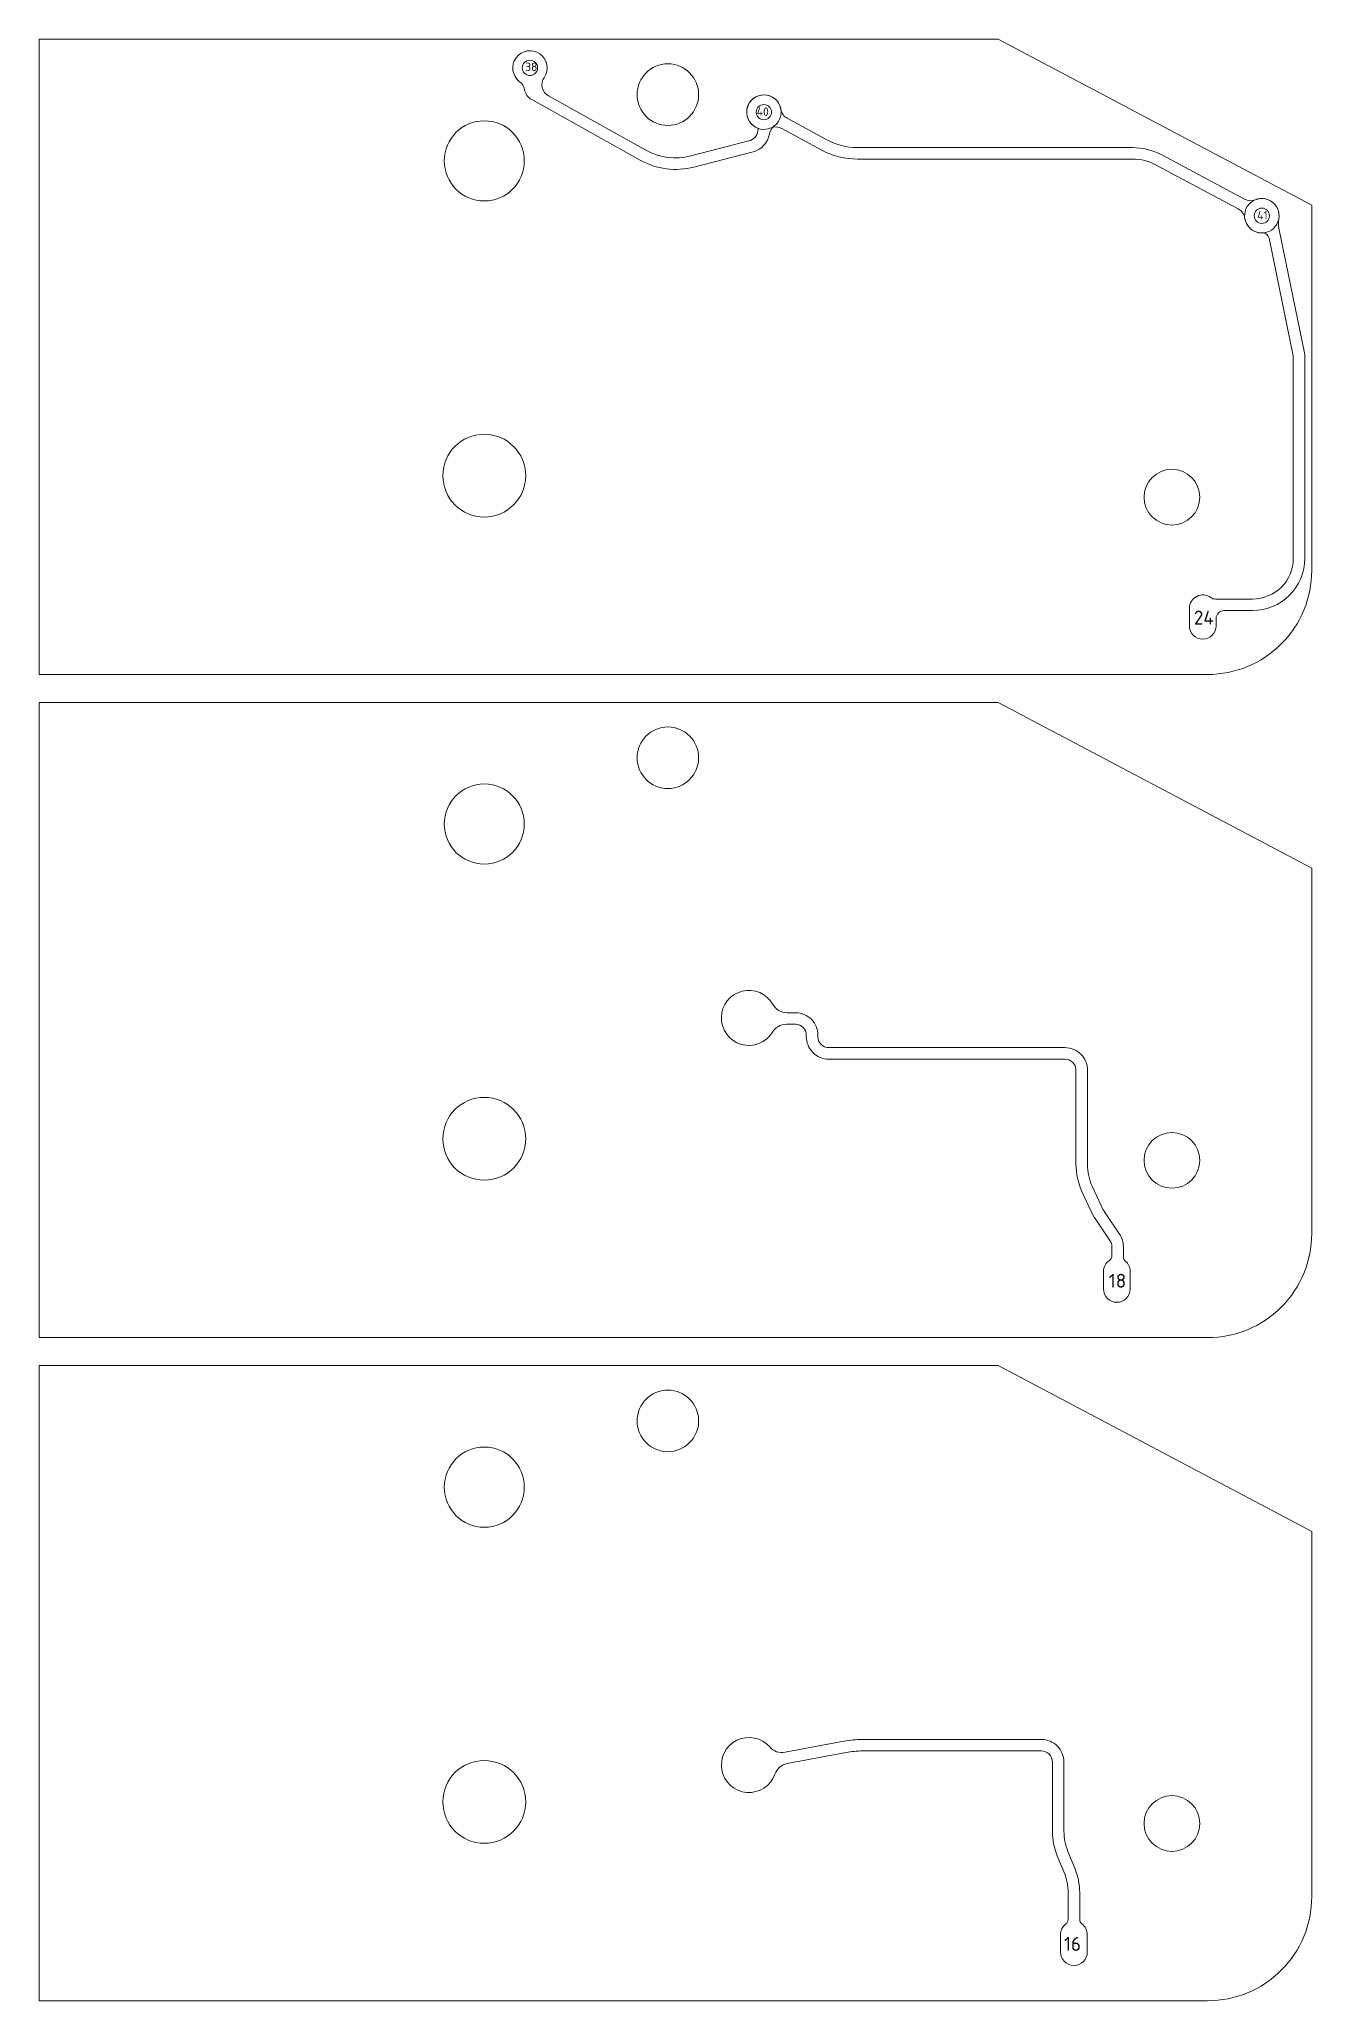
# Model space of a CAD drawing. Header units: millimetres. Extents: x 613 to 713, y -53 to 166.
# Drawn here: x 667.7 to 713.3, y 96.1 to 166.4 of the extents above; entities that cross this region are included whole.
import ezdxf

# ---------------------------------------------------------------- set-up
doc = ezdxf.new("R2010")
doc.units = ezdxf.units.MM
for name, color, linetype, lineweight in [('DXF_1_BOARD', 6, 'Continuous', 0), ('DXF_2_RUTE_TOP', 1, 'Continuous', 0), ('DXF_3_RUTE BOTTOM', 5, 'Continuous', 0), ('DXF_4_PIN_NR', 7, 'Continuous', 0), ('DXF_HOLE', 6, 'Continuous', 0)]:
    doc.layers.add(name, color=color, linetype=linetype, lineweight=lineweight)
doc.styles.add('Default', font='')
doc.styles.get('Default').set_extended_font_data('ISOCPEUR')

msp = doc.modelspace()

# ---------------------------------------------------------------- texts
at = {"layer": 'DXF_4_PIN_NR', "attachment_point": 1, "style": 'Default'}
for s, insert, char_height, width in [('38', (685.123, 165.608), 0.3, 1.38182), ('40', (693.423, 164.001), 0.3, 1.44), ('41', (711.361, 160.288), 0.3, 1.32), ('24', (709.093, 145.966), 0.4979, 2.39578), ('18', (706.042, 122.198), 0.4979, 2.09404), ('16', (704.436, 98.429), 0.4979, 2.09404)]:
    msp.add_mtext(s, dxfattribs=dict(at, insert=insert, char_height=char_height, width=width))

# ---------------------------------------------------------------- linework, layer by layer
at = {"layer": 'DXF_1_BOARD'}
for points in [[(709.586, 143.679, 0.414214), (713.318, 147.411), (713.318, 160.503), (702.072, 166.447), (667.704, 166.447), (667.704, 143.679)], [(709.586, 119.911, 0.414214), (713.318, 123.642), (713.318, 136.734), (702.072, 142.679), (667.704, 142.679), (667.704, 119.911)], [(709.586, 96.142, 0.414214), (713.318, 99.874), (713.318, 112.966), (702.072, 118.911), (667.704, 118.911), (667.704, 96.142)]]:
    msp.add_lwpolyline(points, format="xyb", close=True, dxfattribs=at)
at = {"layer": 'DXF_2_RUTE_TOP'}
for points in [[(684.924, 164.925, -2.345443), (685.804, 165.069, 0.441726), (685.955, 164.421), (689.447, 162.472, 0.192856), (691.064, 162.264), (693.136, 162.8, 0.288417), (693.465, 163.149), (693.474, 163.236), (693.474, 163.251, -3.983675), (694.051, 163.339, 0.19408), (693.877, 163.051, -0.297581), (693.297, 162.415), (691.167, 161.864, -0.192856), (689.246, 162.112), (685.356, 164.283, -0.223965), (685.096, 164.645, 0.188957)], [(709.861, 146.381), (711.198, 146.381, 0.414214), (712.653, 147.836), (712.653, 155.104), (711.79, 159.313, 0.365835), (711.549, 159.503), (711.541, 159.503, -2.817054), (712.135, 160.007, 0.097179), (712.138, 159.671), (713.066, 155.146), (713.066, 147.836, -0.414214), (711.198, 145.969), (710.171, 145.969, 0.414214), (709.889, 145.686), (709.889, 145.424, -1), (708.93, 145.424), (708.93, 146.05, -0.614971), (709.694, 146.436, 0.16)]]:
    msp.add_lwpolyline(points, format="xyb", close=True, dxfattribs=at)
at = {"layer": 'DXF_3_RUTE BOTTOM'}
for points in [[(710.683, 160.364), (707.746, 161.937, 0.1235), (706.891, 162.151), (697.033, 162.151, -0.125107), (695.736, 162.481), (694.322, 163.25, 0.2312), (693.927, 163.267, -2.910165), (694.29, 163.934, 0.2312), (694.519, 163.612), (695.934, 162.843, 0.125107), (697.033, 162.564), (706.891, 162.564, -0.1235), (707.941, 162.301), (710.909, 160.712, 0.224043), (711.293, 160.692, -2.908827), (710.916, 160.032, 0.23823)], [(706.636, 122.651, -0.223067), (706.809, 122.282), (706.809, 121.655, -1), (705.851, 121.655), (705.851, 122.282, -0.249787), (706.063, 122.68, 0.249787), (706.151, 122.846), (706.151, 123.174, 0.149435), (706.085, 123.39), (705.573, 124.15, -0.040413), (705.389, 124.477), (705.08, 125.147, -0.108368), (704.866, 126.121), (704.866, 129.495, 0.414214), (704.47, 129.892), (696.008, 129.892, -0.414214), (695.199, 130.701), (695.199, 130.76, 0.414214), (694.819, 131.14), (694.485, 131.14, 0.262603), (693.985, 130.858, -3.704847), (694.002, 131.851, 0.271339), (694.511, 131.553), (694.819, 131.553, -0.414214), (695.612, 130.76), (695.612, 130.701, 0.414214), (696.008, 130.305), (704.47, 130.305, -0.414214), (705.279, 129.495), (705.279, 126.121, 0.108368), (705.455, 125.32), (705.764, 124.65, 0.040413), (705.915, 124.381), (706.427, 123.621, -0.149435), (706.564, 123.174), (706.564, 122.805, 0.223067)], [(705.078, 98.899, -0.237122), (705.272, 98.514), (705.272, 97.887, -1), (704.313, 97.887), (704.313, 98.514, -0.236157), (704.505, 98.897, 0.236157), (704.585, 99.058), (704.585, 100.013, 0.097737), (704.441, 100.74), (704.196, 101.337, -0.097737), (704.022, 102.22), (704.022, 104.699, 0.414214), (703.625, 105.096), (697.213, 105.096, 0.046715), (696.627, 105.041), (694.513, 104.641, 0.266987), (694.071, 104.263, -3.705417), (693.887, 105.238, 0.266987), (694.436, 105.047), (696.55, 105.446, -0.046715), (697.213, 105.508), (703.625, 105.508, -0.414214), (704.435, 104.699), (704.435, 102.22, 0.097737), (704.578, 101.493), (704.823, 100.897, -0.097737), (704.998, 100.013), (704.998, 99.059, 0.237122)]]:
    msp.add_lwpolyline(points, format="xyb", close=True, dxfattribs=at)
at = {"layer": 'DXF_HOLE'}
for centre, radius in [((685.294, 165.419), 0.274), ((690.237, 164.462), 1.103), ((693.68, 163.833), 0.274), ((711.528, 160.121), 0.274), ((708.305, 150.032), 0.999), ((690.237, 140.694), 1.103), ((708.305, 126.264), 0.999), ((690.237, 116.926), 1.103), ((708.305, 102.496), 0.999)]:
    msp.add_circle(centre, radius, dxfattribs=at)
at = {"layer": 'DXF_HOLE', "extrusion": (0, 0, -1)}
for centre, radius in [((-683.656, 162.087), 1.436), ((-683.656, 150.806), 1.484), ((-683.656, 138.319), 1.436), ((-683.656, 127.038), 1.484), ((-683.656, 114.551), 1.436), ((-683.656, 103.27), 1.484)]:
    msp.add_circle(centre, radius, dxfattribs=at)

msp.set_redraw_order([(e.dxf.handle, doc.entitydb.next_handle()) for e in msp.query("TEXT MTEXT ATTDEF DIMENSION ARC_DIMENSION")])  # texts and dimensions are drawn at this point

doc.saveas('drawing.dxf')
